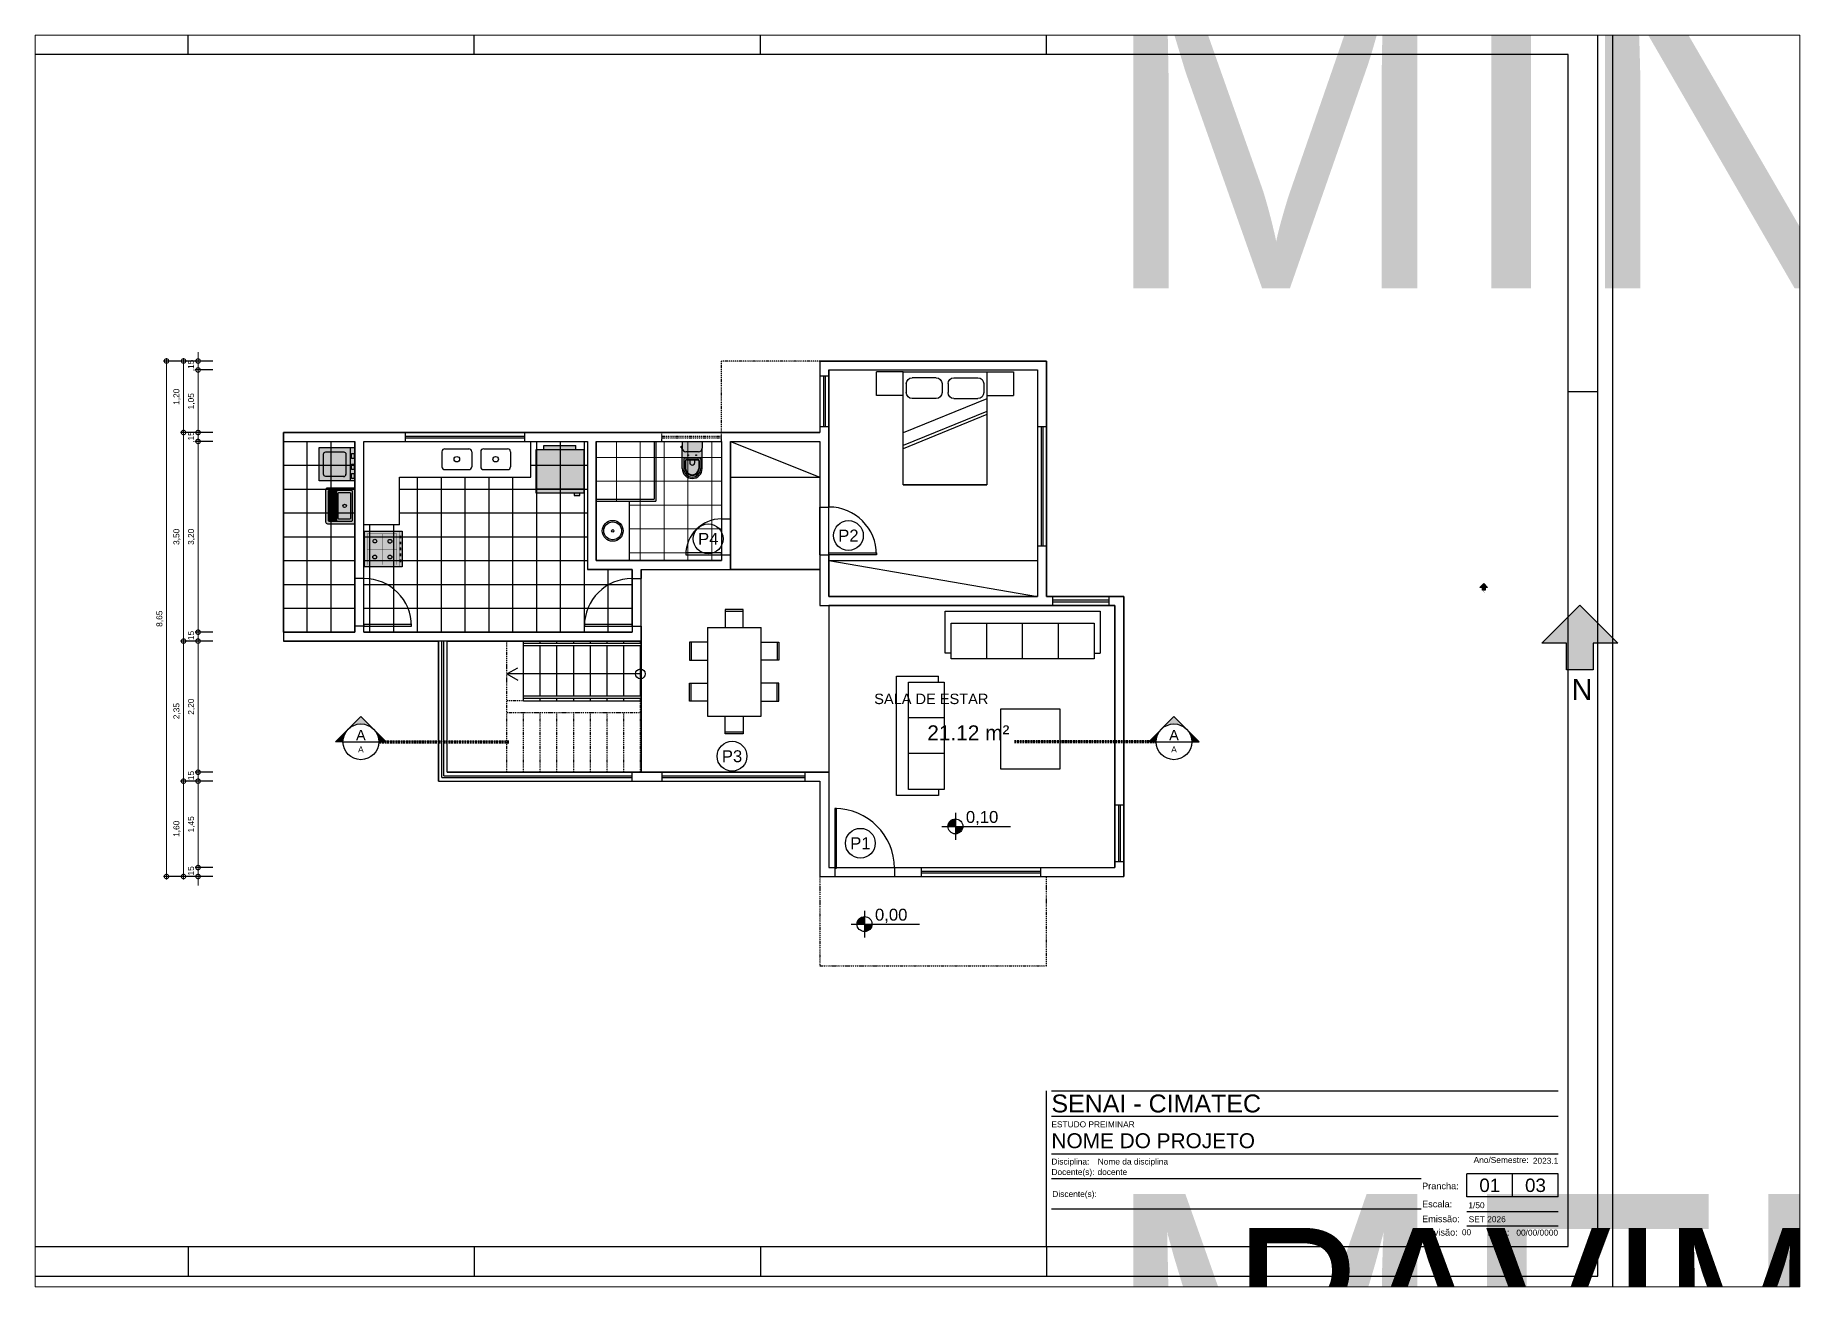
# Paper-space layout 'pav_terreo' of a CAD drawing. Header units: metres, sheet in millimetres. Extents: x -205 to 91, y 297 to 507.
# The model-space entities are those that its viewports show. They can reach past a viewport. Long polylines and large blocks are cut down to what shows.
import ezdxf
from ezdxf.enums import TextEntityAlignment as Align

# ---------------------------------------------------------------- set-up
doc = ezdxf.new("R2018")
doc.units = ezdxf.units.M
doc.header["$LTSCALE"] = 0.25
doc.linetypes.add('DASHDOT2', pattern=[12.7, 6.35, -3.175, 0, -3.175])
doc.linetypes.add('DIVIDEX2', pattern=[63.5, 25.4, -12.7, 0, -12.7, 0, -12.7])
for name, color, linetype, true_color, plot in [('0_MRG_AUX', 7, 'Continuous', 0xecbcd1, False), ('ARQ_0_AREAS', 7, 'Continuous', 0x5a1694, False), ('CAR_0', 7, 'Continuous', 0xff6b00, False)]:
    doc.layers.add(name, color=color, linetype=linetype, true_color=true_color, plot=plot)
for name, color, linetype in [('ARQ_ALV CT', 4, 'Continuous'), ('ARQ_ALV VS', 2, 'Continuous'), ('ARQ_ESQ CT', 30, 'Continuous'), ('ARQ_GRADIL', 2, 'Continuous'), ('ARQ_METAL CT', 2, 'Continuous'), ('ARQ_MOB 01', 1, 'Continuous'), ('ARQ_MOB 02', 2, 'Continuous'), ('ARQ_PISO 01', 1, 'Continuous'), ('ARQ_PROJ SUP', 1, 'DASHDOT2'), ('ARQ_SAN 01', 1, 'Continuous'), ('ARQ_SAN 02', 2, 'Continuous'), ('ARQ_SIMB 01', 1, 'Continuous'), ('ARQ_TXT 01', 1, 'Continuous'), ('CAR_LINHAS_CINZA', 8, 'Continuous'), ('CAR_LINHAS_DESTAQUE', 3, 'Continuous'), ('CAR_TEXTO_CINZA', 8, 'Continuous'), ('CAR_TEXTO_PRETO', 1, 'Continuous'), ('MRG_EXTERNA', 1, 'Continuous'), ('MRG_INTERNA', 2, 'Continuous'), ('SIMB_01', 1, 'Continuous'), ('SIMB_02', 2, 'Continuous'), ('SIMB_PREENCHIMENTO', 253, 'Continuous'), ('SIMB_TXT', 1, 'Continuous')]:
    doc.layers.add(name, color=color, linetype=linetype)
doc.layers.add('ARQ_CINZA 03', color=252, linetype='Continuous', lineweight=9)
doc.layers.add('SIMB_LCT', color=252, linetype='DIVIDEX2', lineweight=100)
doc.layers.add('ARQ_COTA_AZUL', color=5, linetype='Continuous', lineweight=20, true_color=0x0000ff)
doc.styles.add('Annot_2.5mm', font='arial.ttf', dxfattribs={"height": 2.5})
doc.styles.add('Annot_3.5mm', font='arial.ttf', dxfattribs={"height": 3.5})
doc.styles.add('Arial', font='arial.ttf')
doc.styles.add('cota', font='arial.ttf')
doc.styles.add('SIMB', font='arial.ttf')
doc.styles.get("Standard").update_dxf_attribs({"font": 'arial.ttf'})
doc.dimstyles.new('Info 01 - annot', dxfattribs={"dimtxt": 2, "dimasz": 3, "dimexe": 1, "dimexo": 1, "dimgap": 1, "dimtad": 1, "dimzin": 4, "dimtxsty": 'cota', "dimblk": 'DOTSMALL', "dimcen": 2, "dimdle": 1, "dimclrd": 256, "dimclre": 256, "dimclrt": 1, "dimazin": 2, "dimtfac": 0.09, "dimtix": 1, "dimtmove": 2, "dimatfit": 2, "dimfxl": 5, "dimfxlon": 1, "dimtolj": 1, "dimtzin": 4, "dimlwd": -1, "dimarcsym": 1})

psp = doc.layouts.new('pav_terreo')

msp = doc.modelspace()

# ---------------------------------------------------------------- texts
at = {"layer": 'ARQ_TXT 01', "attachment_point": 1}
for s, insert, char_height, width, style in [('SALA DE ESTAR', (47376.726, 23399.636), 0.175, 1.92064, 'Annot_3.5mm'), ('21.12 m²', (47377.616, 23399.104), 0.25, 2.67105, 'Annot_2.5mm')]:
    msp.add_mtext(s, dxfattribs=dict(at, insert=insert, char_height=char_height, width=width, style=style))

# ---------------------------------------------------------------- blocks, each defined once
blk = doc.blocks.new('norte')
at = {"layer": 'SIMB_PREENCHIMENTO'}
blk.add_hatch(color=256, dxfattribs=at).paths.add_polyline_path([(-6.4, -6.4), (-2.2, -6.4), (-2.2, -10.9), (2.2, -10.9), (2.2, -6.4), (6.4, -6.4), (0, 0)])
at = {"layer": 'SIMB_01'}
blk.add_lwpolyline([(-2.2, -6.4), (-6.4, -6.4), (0, 0), (6.4, -6.4), (2.2, -6.4), (2.2, -10.9), (-2.2, -10.9)], close=True, dxfattribs=at)
at = {"layer": 'SIMB_01', "insert": (-1.4, -12.4), "char_height": 3.5, "width": 3.7, "attachment_point": 1, "style": 'Annot_3.5mm'}
blk.add_mtext('N', dxfattribs=at)
blk = doc.blocks.new('*U22')
at = {"layer": 'SIMB_PREENCHIMENTO'}
blk.add_hatch(color=256, dxfattribs=at).paths.add_polyline_path([(-6.36, -6.36), (-2.25, -6.36), (-2.25, -10.86), (2.25, -10.86), (2.25, -6.36), (6.36, -6.36), (0, 0)])
at = {"layer": 'SIMB_01'}
blk.add_lwpolyline([(-2.25, -6.36), (-6.36, -6.36), (0, 0), (6.36, -6.36), (2.25, -6.36), (2.25, -10.86), (-2.25, -10.86)], close=True, dxfattribs=at)
at = {"layer": 'SIMB_01', "insert": (-1.4, -12.39), "char_height": 3.5, "width": 3.7, "attachment_point": 1, "style": 'Annot_3.5mm'}
blk.add_mtext('N', dxfattribs=at)
blk = doc.blocks.new('g80')
at = {"true_color": 0xffffff}
h = blk.add_hatch(color=7, dxfattribs=at)
h.dxf.hatch_style = 1
h.paths.add_polyline_path([(0, -0.733), (0.067, -0.733), (0.067, -0.773), (0.16, -0.773), (0.16, -0.733), (0.8, -0.733), (0.8, 0), (0.667, 0), (0.667, 0.067), (0.133, 0.067), (0.133, 0), (0, 0)])
at = {"layer": 'ARQ_MOB 02'}
for p, q in [((0, 0), (0, -0.733)), ((0.8, 0), (0, 0)), ((0.133, 0), (0.133, 0.067)), ((0.667, 0.067), (0.133, 0.067)), ((0.667, 0), (0.667, 0.067)), ((0.8, -0.733), (0.8, 0)), ((0, -0.667), (0.8, -0.667)), ((0, -0.733), (0.8, -0.733))]:
    blk.add_line(p, q, dxfattribs=at)
blk.add_lwpolyline([(0.067, -0.733), (0.16, -0.733), (0.16, -0.773), (0.067, -0.773)], close=True, dxfattribs=at)
blk = doc.blocks.new('PIA')
at = {"layer": 'ARQ_MOB 01'}
for p, q in [((-0.35, 0.2), (-0.35, -0.2)), ((-0.05, 0.25), (-0.3, 0.25)), ((0, 0.2), (0, -0.2)), ((-0.05, -0.25), (-0.3, -0.25))]:
    blk.add_line(p, q, dxfattribs=at)
blk.add_circle((-0.175, 0), 0.0461, dxfattribs=at)
for centre, start, end in [((-0.3, 0.2), 90, 180), ((-0.05, 0.2), 0, 90), ((-0.3, -0.2), 180, 270), ((-0.05, -0.2), 270, 0)]:
    blk.add_arc(centre, 0.05, start, end, dxfattribs=at)
blk = doc.blocks.new('maq. lavar_02')
at = {"true_color": 0xffffff}
h = blk.add_hatch(color=7, dxfattribs=at)
h.dxf.hatch_style = 1
h.paths.add_polyline_path([(0.75, 0), (0, 0), (0, 0.8), (0.75, 0.8)])
for points in [[(0.75, 0), (0, 0), (0, 0.8), (0.75, 0.8), (0.75, 0)], [(0, 0.1), (0.75, 0.1)]]:
    blk.add_lwpolyline(points)
blk.add_lwpolyline([(0.1, 0.245), (0.1, 0.65, -0.414214), (0.15, 0.7), (0.6, 0.7, -0.414214), (0.65, 0.65), (0.65, 0.25, -0.414214), (0.6, 0.2), (0.147, 0.2)], format="xyb")
for points in [[(0.052, 0.02), (0.052, 0.078), (0.167, 0.078), (0.167, 0.02)], [(0.26, 0.02), (0.26, 0.078), (0.376, 0.078), (0.376, 0.02)], [(0.5, 0.02), (0.5, 0.078), (0.615, 0.078), (0.615, 0.02)]]:
    blk.add_lwpolyline(points, close=True)
blk.add_arc((0.15, 0.25), 0.05, 173.8325, 273.1265)
blk = doc.blocks.new('tanque_05')
at = {"true_color": 0xffffff}
h = blk.add_hatch(color=7, dxfattribs=at)
h.dxf.hatch_style = 1
edge = h.paths.add_edge_path()
edge.add_line((-0.269, -0.492), (0.269, -0.492))
edge.add_arc((0.269, -0.461), 0.0304, 270, 360)
edge.add_line((0.299, -0.461), (0.299, -0.01))
edge.add_arc((0.289, -0.01), 0.0101, 0, 90)
edge.add_line((0.289, 0), (-0.289, 0))
edge.add_arc((-0.289, -0.01), 0.0101, 90, 180)
edge.add_line((-0.299, -0.01), (-0.299, -0.461))
edge.add_arc((-0.269, -0.461), 0.0304, 180, 270)
for p, q in [((-0.258, -0.325), (0.258, -0.325)), ((0.258, -0.331), (-0.258, -0.331)), ((-0.258, -0.345), (0.258, -0.345)), ((0.258, -0.351), (-0.258, -0.351)), ((-0.258, -0.365), (0.258, -0.365)), ((0.258, -0.372), (-0.258, -0.372)), ((-0.258, -0.386), (0.258, -0.386)), ((0.258, -0.392), (-0.258, -0.392)), ((-0.258, -0.406), (0.258, -0.406)), ((0.258, -0.412), (-0.258, -0.412)), ((-0.258, -0.426), (0.258, -0.426)), ((-0.251, -0.447), (0.251, -0.447))]:
    blk.add_line(p, q)
for points in [[(-0.269, -0.492), (0.269, -0.492, 0.414214), (0.299, -0.461), (0.299, -0.01, 0.414214), (0.289, 0), (-0.289, 0, 0.414214), (-0.299, -0.01), (-0.299, -0.461, 0.414214)], [(-0.198, -0.289), (0.198, -0.289, 0.414214), (0.218, -0.269), (0.218, -0.086, 0.414214), (0.198, -0.066), (-0.198, -0.066, 0.414214), (-0.218, -0.086), (-0.218, -0.269, 0.414214)]]:
    blk.add_lwpolyline(points, format="xyb", close=True)
for points in [[(0.258, -0.281), (0.258, -0.061, 0.414214), (0.238, -0.041), (-0.238, -0.041, 0.414214), (-0.258, -0.061), (-0.258, -0.281)], [(-0.258, -0.282), (-0.258, -0.301, 0.414214), (-0.248, -0.311), (-0.236, -0.311), (0.234, -0.311), (0.248, -0.311, 0.414214), (0.258, -0.301), (0.258, -0.282)], [(-0.258, -0.309), (-0.258, -0.431, 0.414214), (-0.238, -0.451), (0.238, -0.451, 0.414214), (0.258, -0.431), (0.258, -0.309, 0.414214)]]:
    blk.add_lwpolyline(points, format="xyb")
blk.add_lwpolyline([(0.258, -0.432), (-0.258, -0.432)])
blk.add_circle((0, -0.172), 0.0284)
blk = doc.blocks.new('fogão_01')
at = {"true_color": 0xffffff}
h = blk.add_hatch(color=7, dxfattribs=at)
h.dxf.hatch_style = 1
h.paths.add_polyline_path([(0, -0.3), (-0.632, -0.3), (-0.632, 0.3), (0, 0.3)])
blk.add_lwpolyline([(0, -0.3), (-0.632, -0.3), (-0.632, 0.3), (0, 0.3)], close=True)
for points, const_width in [([(-0.585, -0.3), (-0.585, 0.3)], 0.005), ([(-0.585, 0.218), (-0.615, 0.218), (-0.615, 0.176), (-0.585, 0.176)], 0.005), ([(-0.585, 0.118), (-0.615, 0.118), (-0.615, 0.076), (-0.585, 0.076)], 0.005), ([(-0.585, 0.018), (-0.615, 0.018), (-0.615, -0.024), (-0.585, -0.024)], 0.005), ([(-0.542, 0.261), (-0.041, 0.261), (-0.041, -0.257), (-0.54, -0.257), (-0.54, 0.261)], 0.0045), ([(-0.54, 0.002), (-0.044, 0.002)], 0.0045), ([(-0.439, 0.146), (-0.453, 0.161)], 0.0045), ([(-0.438, 0.12), (-0.453, 0.105)], 0.0045), ([(-0.412, 0.147), (-0.397, 0.161)], 0.0045), ([(-0.412, 0.12), (-0.397, 0.105)], 0.0045), ([(-0.3, 0.261), (-0.3, -0.257)], 0.0045), ([(-0.183, 0.146), (-0.197, 0.161)], 0.0045), ([(-0.182, 0.12), (-0.197, 0.105)], 0.0045), ([(-0.156, 0.147), (-0.141, 0.161)], 0.0045), ([(-0.155, 0.12), (-0.141, 0.105)], 0.0045), ([(-0.585, -0.082), (-0.615, -0.082), (-0.615, -0.124), (-0.585, -0.124)], 0.005), ([(-0.585, -0.182), (-0.615, -0.182), (-0.615, -0.224), (-0.585, -0.224)], 0.005), ([(-0.439, -0.118), (-0.453, -0.104)], 0.0045), ([(-0.438, -0.145), (-0.453, -0.16)], 0.0045), ([(-0.412, -0.118), (-0.397, -0.103)], 0.0045), ([(-0.412, -0.145), (-0.397, -0.159)], 0.0045), ([(-0.185, -0.121), (-0.2, -0.106)], 0.0045), ([(-0.185, -0.148), (-0.199, -0.162)], 0.0045), ([(-0.158, -0.121), (-0.144, -0.106)], 0.0045), ([(-0.158, -0.147), (-0.144, -0.162)], 0.0045)]:
    blk.add_lwpolyline(points, dxfattribs=dict(const_width=const_width))
for points in [[(-0.603, 0.215), (-0.603, 0.176)], [(-0.603, 0.115), (-0.603, 0.076)], [(-0.603, 0.015), (-0.603, -0.024)], [(-0.603, -0.085), (-0.603, -0.124)], [(-0.603, -0.185), (-0.603, -0.224)]]:
    blk.add_lwpolyline(points)
for centre in [(-0.425, 0.133), (-0.169, 0.133), (-0.425, -0.131), (-0.172, -0.134)]:
    blk.add_circle(centre, 0.0314)
blk = doc.blocks.new('CAMA 180')
at = {"layer": 'ARQ_MOB 01'}
for p, q in [((0.4, 1.15), (0, 1.15)), ((0, 0.7), (0, 1.15)), ((0.4, 0.7), (0.4, 1.15)), ((1.9, 0.7), (0, 0.7)), ((0, 0.7), (0, -0.7)), ((0.2, 0.65), (0.35, 0.65)), ((0.452, -0.7), (1.026, 0.7)), ((0.665, -0.7), (1.239, 0.7)), ((0.718, -0.7), (1.292, 0.7)), ((1.9, -0.7), (1.9, 0.7)), ((1.9, 0.7), (1.9, -0.7)), ((0.1, 0.15), (0.1, 0.55)), ((0.45, 0.15), (0.45, 0.55)), ((0.2, 0.05), (0.35, 0.05)), ((0.1, -0.15), (0.1, -0.55)), ((0.2, -0.05), (0.35, -0.05)), ((0.45, -0.15), (0.45, -0.55)), ((0, -0.7), (1.9, -0.7)), ((0, -0.7), (0, -1.15)), ((0.2, -0.65), (0.35, -0.65)), ((0.4, -0.7), (0.4, -1.15)), ((0, -1.15), (0.4, -1.15))]:
    blk.add_line(p, q, dxfattribs=at)
for centre, start, end in [((0.2, 0.55), 90, 180), ((0.35, 0.55), 0, 90), ((0.2, 0.15), 180, 270), ((0.35, 0.15), 270, 0), ((0.2, -0.15), 90, 180), ((0.35, -0.15), 0, 90), ((0.2, -0.55), 180, 270), ((0.35, -0.55), 270, 0)]:
    blk.add_arc(centre, 0.1, start, end, dxfattribs=at)
blk = doc.blocks.new('S4')
at = {"ltscale": 0.1}
for p, q in [((0, 0.7), (0, 0)), ((0.1, 0.7), (0, 0.7)), ((2.5, 0.8), (0.1, 0.8)), ((0.1, 0.8), (0.1, 0.2)), ((0.7, 0.8), (0.7, 0.2)), ((1.3, 0.8), (1.3, 0.2)), ((1.9, 0.8), (1.9, 0.2)), ((2.5, 0.2), (2.5, 0.8)), ((2.5, 0.7), (2.6, 0.7)), ((2.6, 0), (2.6, 0.7)), ((0, 0), (2.6, 0)), ((0.1, 0.2), (2.5, 0.2))]:
    blk.add_line(p, q, dxfattribs=at)
blk = doc.blocks.new('S3')
at = {"ltscale": 0.1}
for p, q in [((0, 0), (-2, 0)), ((0, -0.7), (0, 0)), ((-2, 0), (-2, -0.7)), ((-0.1, -0.2), (-1.9, -0.2)), ((-1.9, -0.2), (-1.9, -0.8)), ((-1.3, -0.8), (-1.3, -0.2)), ((-0.7, -0.8), (-0.7, -0.2)), ((-0.1, -0.8), (-0.1, -0.2)), ((-1.9, -0.7), (-2, -0.7)), ((-1.9, -0.8), (-0.1, -0.8)), ((-0.1, -0.7), (0, -0.7))]:
    blk.add_line(p, q, dxfattribs=at)
blk = doc.blocks.new('VASO_BELL')
at = {"true_color": 0xffffff}
h = blk.add_hatch(color=7, dxfattribs=at)
h.dxf.hatch_style = 1
edge = h.paths.add_edge_path()
edge.add_line((0, 0), (0.37, 0))
edge.add_line((0.37, 0), (0.37, -0.126))
edge.add_line((0.37, -0.126), (0.37, -0.505))
edge.add_arc((0.185, -0.505), 0.185, 180, 360, ccw=False)
edge.add_line((0, -0.505), (0, -0.126))
edge.add_line((0, -0.126), (0, 0))
h = blk.add_hatch(color=7, dxfattribs=at)
h.dxf.hatch_style = 1
h.paths.add_polyline_path([(-0.007, -0.086), (-0.022, -0.086), (-0.022, -0.121), (-0.007, -0.121)])
h = blk.add_hatch(color=7, dxfattribs=at)
h.dxf.hatch_style = 1
h.paths.add_polyline_path([(0, -0.089), (-0.007, -0.089), (-0.007, -0.117), (0, -0.117)])
at = {"layer": 'ARQ_SAN 01'}
for p, q in [((0.056, -0.361), (0.056, -0.505)), ((0.062, -0.361), (0.062, -0.505)), ((0.082, -0.336), (0.288, -0.336)), ((0.082, -0.342), (0.288, -0.342)), ((0.141, -0.353), (0.141, -0.406)), ((0.229, -0.353), (0.229, -0.406)), ((0.308, -0.361), (0.308, -0.505)), ((0.314, -0.361), (0.314, -0.505))]:
    blk.add_line(p, q, dxfattribs=at)
for centre in [(0.11, -0.255), (0.26, -0.255)]:
    blk.add_circle(centre, 0.0075, dxfattribs=at)
for centre, radius, start, end in [((0.185, -0.505), 0.129, 179.7773, 0.2227), ((0.082, -0.361), 0.025, 90, 180), ((0.082, -0.361), 0.019, 90, 180), ((0.185, -0.499), 0.123, 182.6006, 357.3994), ((0.191, -0.592), 0.244, 91.4264, 101.8331), ((0.168, -0.406), 0.027, 180, 229.1678), ((0.185, -0.386), 0.053, 229.1678, 310.8322), ((0.179, -0.592), 0.244, 78.1669, 88.5736), ((0.202, -0.406), 0.027, 310.8322, 0), ((0.288, -0.361), 0.025, 0, 90), ((0.288, -0.361), 0.019, 0, 90)]:
    blk.add_arc(centre, radius, start, end, dxfattribs=at)
at = {"layer": 'ARQ_SAN 02'}
for p, q in [((0, 0), (0, -0.126)), ((0, 0), (0.37, 0)), ((0.37, 0), (0.37, -0.126)), ((-0.022, -0.086), (-0.007, -0.086)), ((-0.022, -0.121), (-0.022, -0.086)), ((-0.022, -0.121), (-0.007, -0.121)), ((-0.007, -0.121), (-0.007, -0.086)), ((0, -0.089), (-0.007, -0.089)), ((0, -0.117), (-0.007, -0.117)), ((0, -0.505), (0, -0.126)), ((0.051, -0.306), (0.319, -0.306)), ((0.301, -0.195), (0.069, -0.195)), ((0.37, -0.505), (0.37, -0.126)), ((0.026, -0.331), (0.026, -0.505)), ((0.344, -0.331), (0.344, -0.505))]:
    blk.add_line(p, q, dxfattribs=at)
for centre, radius, start, end in [((0.069, -0.126), 0.069, 180, 270), ((0.051, -0.331), 0.025, 90, 180), ((0.301, -0.126), 0.069, 270, 0), ((0.319, -0.331), 0.025, 0, 90), ((0.185, -0.505), 0.185, 180, 0), ((0.185, -0.505), 0.159, 180, 0)]:
    blk.add_arc(centre, radius, start, end, dxfattribs=at)
blk = doc.blocks.new('M6')
for p, q in [((-1.238, 0), (-1.238, 0.3)), ((-1.238, 0.3), (-0.938, 0.3)), ((-0.938, 0.3), (-0.938, 0)), ((-0.55, 0.3), (-0.55, 0)), ((-0.25, 0.3), (-0.55, 0.3)), ((-0.25, 0), (-0.25, 0.3)), ((0, 0), (-1.488, 0)), ((-1.488, -0.9), (-1.488, 0)), ((-1.238, 0.27), (-0.938, 0.27)), ((-0.25, 0.27), (-0.55, 0.27)), ((0, -0.9), (0, 0)), ((-1.488, -0.3), (-1.787, -0.3)), ((-1.787, -0.3), (-1.787, -0.6)), ((-1.757, -0.3), (-1.757, -0.6)), ((0, -0.3), (0.3, -0.3)), ((0.27, -0.3), (0.27, -0.6)), ((0.3, -0.3), (0.3, -0.6)), ((-1.787, -0.6), (-1.488, -0.6)), ((0.3, -0.6), (0, -0.6)), ((-1.488, -0.9), (0, -0.9)), ((-1.238, -0.9), (-1.238, -1.2)), ((-1.238, -1.17), (-0.938, -1.17)), ((-0.938, -1.2), (-0.938, -0.9)), ((-0.55, -1.2), (-0.55, -0.9)), ((-0.25, -1.17), (-0.55, -1.17)), ((-0.25, -0.9), (-0.25, -1.2)), ((-1.238, -1.2), (-0.938, -1.2)), ((-0.25, -1.2), (-0.55, -1.2))]:
    blk.add_line(p, q)
blk = doc.blocks.new('COD_ESQ')
at = {"layer": 'SIMB_02'}
blk.add_circle((0, 0), 2.5, dxfattribs=at)
at = {"layer": 'SIMB_TXT', "style": 'SIMB'}
blk.add_attdef('CDESQ', text='', height=2, dxfattribs=at).set_placement((0, 0), align=Align.MIDDLE_CENTER)
blk = doc.blocks.new('nivel_PB_A_D')
at = {"layer": 'SIMB_PREENCHIMENTO', "transparency": 33554587}
h = blk.add_hatch(color=256, dxfattribs=at)
h.dxf.hatch_style = 1
h.paths.add_polyline_path([(0, 1.25, 0.414214), (-1.25, 0), (0, 0)])
h.paths.add_polyline_path([(1.25, 0), (0, 0), (0, -1.25, 0.414214)])
at = {"layer": 'SIMB_01'}
for p, q in [((-2.25, 0), (9.25, 0)), ((0, 2.25), (0, -2.25))]:
    blk.add_line(p, q, dxfattribs=at)
blk.add_circle((0, 0), 1.25, dxfattribs=at)
at = {"layer": 'SIMB_TXT', "style": 'SIMB'}
blk.add_attdef('00,00', (1.76, 0.58), '', height=2, dxfattribs=at)
blk = doc.blocks.new('FORMATO_A2mmD')
at = {"layer": '0_MRG_AUX'}
blk.add_lwpolyline([(5, -5), (5, 425), (-599, 425), (-599, -5)], close=True, dxfattribs=at)
at = {"layer": 'MRG_EXTERNA'}
blk.add_lwpolyline([(0, 0), (0, 420), (-594, 420), (-594, 0)], close=True, dxfattribs=at)
at = {"layer": 'MRG_INTERNA'}
for p, q in [((-473, 410), (-473, 420)), ((-377, 410), (-377, 420)), ((-377, 410), (-377, 420)), ((-281, 410), (-281, 420)), ((-185, 410), (-185, 420)), ((-185, 410), (-185, 420)), ((-10, 297), (0, 297)), ((-473, 10), (-473, 0)), ((-377, 10), (-377, 0)), ((-377, 10), (-377, 0)), ((-281, 10), (-281, 0)), ((-185, 10), (-185, 0)), ((-185, 10), (-185, 0))]:
    blk.add_line(p, q, dxfattribs=at)
blk.add_lwpolyline([(-569, 410), (-569, 10), (-10, 10), (-10, 410)], close=True, dxfattribs=at)
blk = doc.blocks.new('carimbo')
at = {"layer": 'CAR_0'}
for p, q in [((-0.175, 0), (-0.175, 0.05225)), ((0, 0), (0, 0.05225)), ((-0.175, 0), (0, 0))]:
    blk.add_line(p, q, dxfattribs=at)
at = {"layer": 'CAR_LINHAS_CINZA'}
for p, q in [((-0.17336, 0.05225), (-0.00329, 0.05225)), ((-0.17336, 0.04375), (-0.00329, 0.04375)), ((-0.00329, 0.031), (-0.17336, 0.031)), ((-0.04936, 0.02275), (-0.17336, 0.02275)), ((-0.04936, 0.0125), (-0.17336, 0.0125))]:
    blk.add_line(p, q, dxfattribs=at)
at = {"layer": 'CAR_LINHAS_DESTAQUE'}
for p, q in [((-0.00329, 0.02443), (-0.03396, 0.02443)), ((-0.03396, 0.01665), (-0.03396, 0.02443)), ((-0.01862, 0.01665), (-0.01862, 0.02443)), ((-0.00329, 0.01665), (-0.00329, 0.02443)), ((-0.00329, 0.01665), (-0.03396, 0.01665))]:
    blk.add_line(p, q, dxfattribs=at)
at = {"layer": 'CAR_TEXTO_CINZA'}
for p, q in [((-0.00329, 0.01165), (-0.03396, 0.01165)), ((-0.00329, 0.00685), (-0.03396, 0.00685))]:
    blk.add_line(p, q, dxfattribs=at)
at = {"layer": 'CAR_TEXTO_CINZA', "style": 'Arial'}
for s, height, p in [('Disciplina:', 0.002, (-0.17336, 0.0275)), ('Ano/Semestre:', 0.002, (-0.03171, 0.02803)), ('Docente(s):', 0.002, (-0.17336, 0.024)), ('Prancha: ', 0.0022, (-0.049, 0.01921)), ('Escala:', 0.0022, (-0.049, 0.01315)), ('Emissão:', 0.0022, (-0.049, 0.00815)), ('Revisão: ', 0.0022, (-0.049, 0.00365)), ('Data:', 0.0022, (-0.02701, 0.00365))]:
    blk.add_text(s, height=height, dxfattribs=at).set_placement(p)
blk.add_text('Discente(s):', height=0.002, dxfattribs=at).set_placement((-0.17305, 0.01762), align=Align.MIDDLE_LEFT)
at = {"layer": 'CAR_TEXTO_CINZA', "style": 'Arial', "flags": 8}
blk.add_attdef('FASE', (-0.17336, 0.04), '', height=0.002, dxfattribs=at)
blk.add_attdef('A/S', text='', height=0.002, dxfattribs=at).set_placement((-0.00329, 0.02776), align=Align.RIGHT)
at = {"layer": 'CAR_TEXTO_PRETO', "lineweight": 30, "flags": 104}
blk.add_attdef('TITULO_01', text='', height=0.003, dxfattribs=at).set_placement((-0.11218, 0.00625), align=Align.MIDDLE_CENTER)
at = {"layer": 'CAR_TEXTO_PRETO', "linetype": 'Continuous', "style": 'Arial', "flags": 8}
for tag, p, height in [('IES-CURSO', (-0.17336, 0.045), 0.006), ('NOME', (-0.17336, 0.033), 0.005)]:
    blk.add_attdef(tag, p, '', height=height, dxfattribs=at)
at = {"layer": 'CAR_TEXTO_PRETO', "style": 'Arial', "flags": 8}
for tag, p in [('DOCENTE', (-0.15788, 0.024)), ('DISCIPLINA', (-0.15782, 0.0275)), ('DATAEMISSÃO', (-0.03335, 0.00815)), ('REVN', (-0.03563, 0.00379))]:
    blk.add_attdef(tag, p, '', height=0.002, dxfattribs=at)
at = {"layer": 'CAR_TEXTO_PRETO', "lineweight": 30, "flags": 104}
blk.add_attdef('DISCENTE', text='', height=0.002, dxfattribs=at).set_placement((-0.15757, 0.01762), align=Align.MIDDLE_LEFT)
at = {"layer": 'CAR_TEXTO_PRETO', "style": 'Arial', "flags": 8}
for tag, p in [('NUM', (-0.02629, 0.02054)), ('TOT', (-0.01095, 0.02054))]:
    blk.add_attdef(tag, text='', height=0.0045, dxfattribs=at).set_placement(p, align=Align.MIDDLE_CENTER)
at = {"layer": 'CAR_TEXTO_PRETO', "style": 'Arial'}
blk.add_attdef('ESCALA', (-0.03346, 0.01285), '', height=0.002, dxfattribs=at)
at = {"layer": 'CAR_TEXTO_PRETO', "style": 'Arial', "flags": 8}
blk.add_attdef('REVDATA', text='', height=0.002, dxfattribs=at).set_placement((-0.00337, 0.00365), align=Align.RIGHT)
blk = doc.blocks.new('ind_CT_A_D')
at = {"layer": 'SIMB_PREENCHIMENTO', "transparency": 33554587}
h = blk.add_hatch(color=256, dxfattribs=at)
h.dxf.hatch_style = 1
h.paths.add_polyline_path([(0, 8.48), (-4.15, 4.33, -0.401827), (4.15, 4.33)])
h = blk.add_hatch(color=256, dxfattribs=at)
h.dxf.hatch_style = 1
h.paths.add_polyline_path([(-4.33, 4.15), (-8.48, 0), (-6, 0, -0.193399)])
h = blk.add_hatch(color=256, dxfattribs=at)
h.dxf.hatch_style = 1
h.paths.add_polyline_path([(4.33, 4.15, -0.193399), (6, 0), (8.48, 0)])
at = {"layer": 'SIMB_01'}
for p, q in [((-8.48, 0), (0, 8.48)), ((8.48, 0), (0, 8.48)), ((-6, 0), (-8.48, 0)), ((-6, 0), (6, 0)), ((6, 0), (8.48, 0))]:
    blk.add_line(p, q, dxfattribs=at)
blk.add_circle((0, 0), 6, dxfattribs=at)
at = {"layer": 'SIMB_LCT'}
blk.add_line((6, 0), (49.63, 0), dxfattribs=at)
at = {"layer": 'SIMB_TXT', "style": 'SIMB'}
for tag, height, p in [('000', 3.5, (0, 2.25)), ('999', 2, (0, -2.53))]:
    blk.add_attdef(tag, text='', height=height, dxfattribs=at).set_placement(p, align=Align.MIDDLE_CENTER)
blk = doc.blocks.new('*U30')
at = {"layer": 'SIMB_PREENCHIMENTO', "transparency": 33554587}
h = blk.add_hatch(color=256, dxfattribs=at)
h.dxf.hatch_style = 1
h.paths.add_polyline_path([(0, 8.48), (-4.15, 4.33, -0.401827), (4.15, 4.33)])
h = blk.add_hatch(color=256, dxfattribs=at)
h.dxf.hatch_style = 1
h.paths.add_polyline_path([(-4.33, 4.15), (-8.48, 0), (-6, 0, -0.193399)])
h = blk.add_hatch(color=256, dxfattribs=at)
h.dxf.hatch_style = 1
h.paths.add_polyline_path([(4.33, 4.15, -0.193399), (6, 0), (8.48, 0)])
at = {"layer": 'SIMB_01'}
for p, q in [((-8.48, 0), (0, 8.48)), ((8.48, 0), (0, 8.48)), ((-6, 0), (-8.48, 0)), ((-6, 0), (6, 0)), ((6, 0), (8.48, 0))]:
    blk.add_line(p, q, dxfattribs=at)
blk.add_circle((0, 0), 6, dxfattribs=at)
at = {"layer": 'SIMB_LCT'}
blk.add_line((-6, 0), (-53.51, 0), dxfattribs=at)
at = {"layer": 'SIMB_TXT', "style": 'SIMB'}
for tag, height, p in [('000', 3.5, (0, 2.25)), ('999', 2, (0, -2.53))]:
    blk.add_attdef(tag, text='', height=height, dxfattribs=at).set_placement(p, align=Align.MIDDLE_CENTER)
blk = doc.blocks.new('_DotSmall')
at = {"color": 0, "linetype": 'ByBlock', "const_width": 0.5}
blk.add_lwpolyline([(-0.0625, 0, 1), (0.0625, 0, 1)], format="xyb", close=True, dxfattribs=at)
blk = doc.blocks.new('*D32')
at = {"layer": 'ARQ_COTA_AZUL', "lineweight": -2, "transparency": 16777216}
for p, q in [((47365.103, 23405.218), (47364.803, 23405.218)), ((47365.103, 23396.568), (47364.803, 23396.568))]:
    blk.add_line(p, q, dxfattribs=at)
at = {"layer": 'ARQ_COTA_AZUL', "transparency": 16777216}
blk.add_line((47364.853, 23396.518), (47364.853, 23405.268), dxfattribs=at)
at = {"layer": 'ARQ_COTA_AZUL', "transparency": 16777216, "xscale": 0.15, "yscale": 0.15, "zscale": 0.15}
for p, rotation in [((47364.853, 23405.218), 90), ((47364.853, 23396.568), 270)]:
    blk.add_blockref('_DotSmall', p, dxfattribs=dict(at, rotation=rotation))
at = {"layer": 'ARQ_COTA_AZUL', "color": 1, "transparency": 16777216, "insert": (47364.743, 23400.893), "char_height": 0.1, "attachment_point": 5, "rotation": 90, "style": 'cota'}
blk.add_mtext('\\A1;8,65', dxfattribs=at)
blk = doc.blocks.new('*D33')
at = {"layer": 'ARQ_COTA_AZUL', "transparency": 16777216}
blk.add_line((47365.139, 23396.518), (47365.139, 23398.218), dxfattribs=at)
at = {"layer": 'ARQ_COTA_AZUL', "lineweight": -2, "transparency": 16777216}
for p, q in [((47365.389, 23398.168), (47365.089, 23398.168)), ((47365.389, 23396.568), (47365.089, 23396.568))]:
    blk.add_line(p, q, dxfattribs=at)
at = {"layer": 'ARQ_COTA_AZUL', "transparency": 16777216, "xscale": 0.15, "yscale": 0.15, "zscale": 0.15}
for p, rotation in [((47365.139, 23398.168), 90), ((47365.139, 23396.568), 270)]:
    blk.add_blockref('_DotSmall', p, dxfattribs=dict(at, rotation=rotation))
at = {"layer": 'ARQ_COTA_AZUL', "color": 1, "transparency": 16777216, "insert": (47365.029, 23397.368), "char_height": 0.1, "attachment_point": 5, "rotation": 90, "style": 'cota'}
blk.add_mtext('\\A1;1,60', dxfattribs=at)
blk = doc.blocks.new('*D34')
at = {"layer": 'ARQ_COTA_AZUL', "lineweight": -2, "transparency": 16777216}
for p, q in [((47365.389, 23400.518), (47365.089, 23400.518)), ((47365.389, 23398.168), (47365.089, 23398.168))]:
    blk.add_line(p, q, dxfattribs=at)
at = {"layer": 'ARQ_COTA_AZUL', "transparency": 16777216}
blk.add_line((47365.139, 23398.118), (47365.139, 23400.568), dxfattribs=at)
at = {"layer": 'ARQ_COTA_AZUL', "transparency": 16777216, "xscale": 0.15, "yscale": 0.15, "zscale": 0.15}
for p, rotation in [((47365.139, 23400.518), 90), ((47365.139, 23398.168), 270)]:
    blk.add_blockref('_DotSmall', p, dxfattribs=dict(at, rotation=rotation))
at = {"layer": 'ARQ_COTA_AZUL', "color": 1, "transparency": 16777216, "insert": (47365.029, 23399.343), "char_height": 0.1, "attachment_point": 5, "rotation": 90, "style": 'cota'}
blk.add_mtext('\\A1;2,35', dxfattribs=at)
blk = doc.blocks.new('*D35')
at = {"layer": 'ARQ_COTA_AZUL', "lineweight": -2, "transparency": 16777216}
for p, q in [((47365.389, 23404.018), (47365.089, 23404.018)), ((47365.389, 23400.518), (47365.089, 23400.518))]:
    blk.add_line(p, q, dxfattribs=at)
at = {"layer": 'ARQ_COTA_AZUL', "transparency": 16777216}
blk.add_line((47365.139, 23400.468), (47365.139, 23404.068), dxfattribs=at)
at = {"layer": 'ARQ_COTA_AZUL', "transparency": 16777216, "xscale": 0.15, "yscale": 0.15, "zscale": 0.15}
for p, rotation in [((47365.139, 23404.018), 90), ((47365.139, 23400.518), 270)]:
    blk.add_blockref('_DotSmall', p, dxfattribs=dict(at, rotation=rotation))
at = {"layer": 'ARQ_COTA_AZUL', "color": 1, "transparency": 16777216, "insert": (47365.029, 23402.268), "char_height": 0.1, "attachment_point": 5, "rotation": 90, "style": 'cota'}
blk.add_mtext('\\A1;3,50', dxfattribs=at)
blk = doc.blocks.new('*D36')
at = {"layer": 'ARQ_COTA_AZUL', "lineweight": -2, "transparency": 16777216}
for p, q in [((47365.389, 23405.218), (47365.089, 23405.218)), ((47365.389, 23404.018), (47365.089, 23404.018))]:
    blk.add_line(p, q, dxfattribs=at)
at = {"layer": 'ARQ_COTA_AZUL', "transparency": 16777216}
blk.add_line((47365.139, 23403.968), (47365.139, 23405.268), dxfattribs=at)
at = {"layer": 'ARQ_COTA_AZUL', "transparency": 16777216, "xscale": 0.15, "yscale": 0.15, "zscale": 0.15}
for p, rotation in [((47365.139, 23405.218), 90), ((47365.139, 23404.018), 270)]:
    blk.add_blockref('_DotSmall', p, dxfattribs=dict(at, rotation=rotation))
at = {"layer": 'ARQ_COTA_AZUL', "color": 1, "transparency": 16777216, "insert": (47365.029, 23404.618), "char_height": 0.1, "attachment_point": 5, "rotation": 90, "style": 'cota'}
blk.add_mtext('\\A1;1,20', dxfattribs=at)
blk = doc.blocks.new('*D37')
at = {"layer": 'ARQ_COTA_AZUL', "transparency": 16777216}
for p, q in [((47365.383, 23396.718), (47365.383, 23396.868)), ((47365.383, 23396.568), (47365.383, 23396.718)), ((47365.383, 23396.568), (47365.383, 23396.418))]:
    blk.add_line(p, q, dxfattribs=at)
at = {"layer": 'ARQ_COTA_AZUL', "lineweight": -2, "transparency": 16777216}
for p, q in [((47365.633, 23396.718), (47365.333, 23396.718)), ((47365.633, 23396.568), (47365.333, 23396.568))]:
    blk.add_line(p, q, dxfattribs=at)
at = {"layer": 'ARQ_COTA_AZUL', "transparency": 16777216, "xscale": 0.15, "yscale": 0.15, "zscale": 0.15}
for p, rotation in [((47365.383, 23396.718), 270), ((47365.383, 23396.568), 90)]:
    blk.add_blockref('_DotSmall', p, dxfattribs=dict(at, rotation=rotation))
at = {"layer": 'ARQ_COTA_AZUL', "color": 1, "transparency": 16777216, "insert": (47365.273, 23396.643), "char_height": 0.1, "attachment_point": 5, "rotation": 90, "style": 'cota'}
blk.add_mtext('\\A1;,15', dxfattribs=at)
blk = doc.blocks.new('*D38')
at = {"layer": 'ARQ_COTA_AZUL', "transparency": 16777216}
blk.add_line((47365.383, 23396.668), (47365.383, 23398.218), dxfattribs=at)
at = {"layer": 'ARQ_COTA_AZUL', "lineweight": -2, "transparency": 16777216}
for p, q in [((47365.633, 23398.168), (47365.333, 23398.168)), ((47365.633, 23396.718), (47365.333, 23396.718))]:
    blk.add_line(p, q, dxfattribs=at)
at = {"layer": 'ARQ_COTA_AZUL', "transparency": 16777216, "xscale": 0.15, "yscale": 0.15, "zscale": 0.15}
for p, rotation in [((47365.383, 23398.168), 90), ((47365.383, 23396.718), 270)]:
    blk.add_blockref('_DotSmall', p, dxfattribs=dict(at, rotation=rotation))
at = {"layer": 'ARQ_COTA_AZUL', "color": 1, "transparency": 16777216, "insert": (47365.273, 23397.443), "char_height": 0.1, "attachment_point": 5, "rotation": 90, "style": 'cota'}
blk.add_mtext('\\A1;1,45', dxfattribs=at)
blk = doc.blocks.new('*D39')
at = {"layer": 'ARQ_COTA_AZUL', "lineweight": -2, "transparency": 16777216}
for p, q in [((47365.633, 23398.318), (47365.333, 23398.318)), ((47365.633, 23398.168), (47365.333, 23398.168))]:
    blk.add_line(p, q, dxfattribs=at)
at = {"layer": 'ARQ_COTA_AZUL', "transparency": 16777216}
for p, q in [((47365.383, 23398.318), (47365.383, 23398.468)), ((47365.383, 23398.168), (47365.383, 23398.318)), ((47365.383, 23398.168), (47365.383, 23398.018))]:
    blk.add_line(p, q, dxfattribs=at)
at = {"layer": 'ARQ_COTA_AZUL', "transparency": 16777216, "xscale": 0.15, "yscale": 0.15, "zscale": 0.15}
for p, rotation in [((47365.383, 23398.318), 270), ((47365.383, 23398.168), 90)]:
    blk.add_blockref('_DotSmall', p, dxfattribs=dict(at, rotation=rotation))
at = {"layer": 'ARQ_COTA_AZUL', "color": 1, "transparency": 16777216, "insert": (47365.273, 23398.243), "char_height": 0.1, "attachment_point": 5, "rotation": 90, "style": 'cota'}
blk.add_mtext('\\A1;,15', dxfattribs=at)
blk = doc.blocks.new('*D40')
at = {"layer": 'ARQ_COTA_AZUL', "lineweight": -2, "transparency": 16777216}
for p, q in [((47365.633, 23400.518), (47365.333, 23400.518)), ((47365.633, 23398.318), (47365.333, 23398.318))]:
    blk.add_line(p, q, dxfattribs=at)
at = {"layer": 'ARQ_COTA_AZUL', "transparency": 16777216}
blk.add_line((47365.383, 23398.268), (47365.383, 23400.568), dxfattribs=at)
at = {"layer": 'ARQ_COTA_AZUL', "transparency": 16777216, "xscale": 0.15, "yscale": 0.15, "zscale": 0.15}
for p, rotation in [((47365.383, 23400.518), 90), ((47365.383, 23398.318), 270)]:
    blk.add_blockref('_DotSmall', p, dxfattribs=dict(at, rotation=rotation))
at = {"layer": 'ARQ_COTA_AZUL', "color": 1, "transparency": 16777216, "insert": (47365.273, 23399.418), "char_height": 0.1, "attachment_point": 5, "rotation": 90, "style": 'cota'}
blk.add_mtext('\\A1;2,20', dxfattribs=at)
blk = doc.blocks.new('*D41')
at = {"layer": 'ARQ_COTA_AZUL', "lineweight": -2, "transparency": 16777216}
for p, q in [((47365.633, 23400.668), (47365.333, 23400.668)), ((47365.633, 23400.518), (47365.333, 23400.518))]:
    blk.add_line(p, q, dxfattribs=at)
at = {"layer": 'ARQ_COTA_AZUL', "transparency": 16777216}
for p, q in [((47365.383, 23400.668), (47365.383, 23400.818)), ((47365.383, 23400.518), (47365.383, 23400.668)), ((47365.383, 23400.518), (47365.383, 23400.368))]:
    blk.add_line(p, q, dxfattribs=at)
at = {"layer": 'ARQ_COTA_AZUL', "transparency": 16777216, "xscale": 0.15, "yscale": 0.15, "zscale": 0.15}
for p, rotation in [((47365.383, 23400.668), 270), ((47365.383, 23400.518), 90)]:
    blk.add_blockref('_DotSmall', p, dxfattribs=dict(at, rotation=rotation))
at = {"layer": 'ARQ_COTA_AZUL', "color": 1, "transparency": 16777216, "insert": (47365.273, 23400.593), "char_height": 0.1, "attachment_point": 5, "rotation": 90, "style": 'cota'}
blk.add_mtext('\\A1;,15', dxfattribs=at)
blk = doc.blocks.new('*D42')
at = {"layer": 'ARQ_COTA_AZUL', "lineweight": -2, "transparency": 16777216}
for p, q in [((47365.633, 23403.868), (47365.333, 23403.868)), ((47365.633, 23400.668), (47365.333, 23400.668))]:
    blk.add_line(p, q, dxfattribs=at)
at = {"layer": 'ARQ_COTA_AZUL', "transparency": 16777216}
blk.add_line((47365.383, 23400.618), (47365.383, 23403.918), dxfattribs=at)
at = {"layer": 'ARQ_COTA_AZUL', "transparency": 16777216, "xscale": 0.15, "yscale": 0.15, "zscale": 0.15}
for p, rotation in [((47365.383, 23403.868), 90), ((47365.383, 23400.668), 270)]:
    blk.add_blockref('_DotSmall', p, dxfattribs=dict(at, rotation=rotation))
at = {"layer": 'ARQ_COTA_AZUL', "color": 1, "transparency": 16777216, "insert": (47365.273, 23402.268), "char_height": 0.1, "attachment_point": 5, "rotation": 90, "style": 'cota'}
blk.add_mtext('\\A1;3,20', dxfattribs=at)
blk = doc.blocks.new('*D43')
at = {"layer": 'ARQ_COTA_AZUL', "transparency": 16777216}
for p, q in [((47365.383, 23404.018), (47365.383, 23404.168)), ((47365.383, 23403.868), (47365.383, 23404.018)), ((47365.383, 23403.868), (47365.383, 23403.718))]:
    blk.add_line(p, q, dxfattribs=at)
at = {"layer": 'ARQ_COTA_AZUL', "lineweight": -2, "transparency": 16777216}
for p, q in [((47365.633, 23404.018), (47365.333, 23404.018)), ((47365.633, 23403.868), (47365.333, 23403.868))]:
    blk.add_line(p, q, dxfattribs=at)
at = {"layer": 'ARQ_COTA_AZUL', "transparency": 16777216, "xscale": 0.15, "yscale": 0.15, "zscale": 0.15}
for p, rotation in [((47365.383, 23404.018), 270), ((47365.383, 23403.868), 90)]:
    blk.add_blockref('_DotSmall', p, dxfattribs=dict(at, rotation=rotation))
at = {"layer": 'ARQ_COTA_AZUL', "color": 1, "transparency": 16777216, "insert": (47365.273, 23403.943), "char_height": 0.1, "attachment_point": 5, "rotation": 90, "style": 'cota'}
blk.add_mtext('\\A1;,15', dxfattribs=at)
blk = doc.blocks.new('*D44')
at = {"layer": 'ARQ_COTA_AZUL', "lineweight": -2, "transparency": 16777216}
for p, q in [((47365.633, 23405.068), (47365.333, 23405.068)), ((47365.633, 23404.018), (47365.333, 23404.018))]:
    blk.add_line(p, q, dxfattribs=at)
at = {"layer": 'ARQ_COTA_AZUL', "transparency": 16777216}
blk.add_line((47365.383, 23403.968), (47365.383, 23405.118), dxfattribs=at)
at = {"layer": 'ARQ_COTA_AZUL', "transparency": 16777216, "xscale": 0.15, "yscale": 0.15, "zscale": 0.15}
for p, rotation in [((47365.383, 23405.068), 90), ((47365.383, 23404.018), 270)]:
    blk.add_blockref('_DotSmall', p, dxfattribs=dict(at, rotation=rotation))
at = {"layer": 'ARQ_COTA_AZUL', "color": 1, "transparency": 16777216, "insert": (47365.273, 23404.543), "char_height": 0.1, "attachment_point": 5, "rotation": 90, "style": 'cota'}
blk.add_mtext('\\A1;1,05', dxfattribs=at)
blk = doc.blocks.new('*D45')
at = {"layer": 'ARQ_COTA_AZUL', "transparency": 16777216}
for p, q in [((47365.383, 23405.218), (47365.383, 23405.368)), ((47365.383, 23405.068), (47365.383, 23405.218)), ((47365.383, 23405.068), (47365.383, 23404.918))]:
    blk.add_line(p, q, dxfattribs=at)
at = {"layer": 'ARQ_COTA_AZUL', "lineweight": -2, "transparency": 16777216}
for p, q in [((47365.633, 23405.218), (47365.333, 23405.218)), ((47365.633, 23405.068), (47365.333, 23405.068))]:
    blk.add_line(p, q, dxfattribs=at)
at = {"layer": 'ARQ_COTA_AZUL', "transparency": 16777216, "xscale": 0.15, "yscale": 0.15, "zscale": 0.15}
for p, rotation in [((47365.383, 23405.218), 270), ((47365.383, 23405.068), 90)]:
    blk.add_blockref('_DotSmall', p, dxfattribs=dict(at, rotation=rotation))
at = {"layer": 'ARQ_COTA_AZUL', "color": 1, "transparency": 16777216, "insert": (47365.273, 23405.143), "char_height": 0.1, "attachment_point": 5, "rotation": 90, "style": 'cota'}
blk.add_mtext('\\A1;,15', dxfattribs=at)

# ---------------------------------------------------------------- dimensions: what is measured, and where the dimension line sits
at = {"layer": 'ARQ_COTA_AZUL'}
for base, p1, p2, picture, middle in [((47365.383, 23405.218), (47375.964, 23405.068), (47375.814, 23405.218), '*D45', (47365.273, 23405.143)), ((47364.853, 23405.218), (47375.814, 23396.568), (47375.814, 23405.218), '*D32', (47364.743, 23400.893)), ((47365.139, 23405.218), (47366.814, 23404.018), (47375.814, 23405.218), '*D36', (47365.029, 23404.618)), ((47365.383, 23405.068), (47366.814, 23404.018), (47375.964, 23405.068), '*D44', (47365.273, 23404.543)), ((47365.383, 23404.018), (47366.814, 23403.868), (47366.814, 23404.018), '*D43', (47365.273, 23403.943)), ((47365.139, 23404.018), (47366.814, 23400.518), (47366.814, 23404.018), '*D35', (47365.029, 23402.268)), ((47365.383, 23403.868), (47366.814, 23400.668), (47366.814, 23403.868), '*D42', (47365.273, 23402.268)), ((47365.383, 23400.668), (47366.814, 23400.518), (47366.814, 23400.668), '*D41', (47365.273, 23400.593)), ((47365.139, 23400.518), (47369.414, 23398.168), (47366.814, 23400.518), '*D34', (47365.029, 23399.343)), ((47365.383, 23400.518), (47369.564, 23398.318), (47366.814, 23400.518), '*D40', (47365.273, 23399.418)), ((47365.139, 23398.168), (47375.814, 23396.568), (47369.414, 23398.168), '*D33', (47365.029, 23397.368)), ((47365.383, 23398.318), (47369.414, 23398.168), (47369.564, 23398.318), '*D39', (47365.273, 23398.243)), ((47365.383, 23398.168), (47375.964, 23396.718), (47369.414, 23398.168), '*D38', (47365.273, 23397.443)), ((47365.383, 23396.718), (47375.814, 23396.568), (47375.964, 23396.718), '*D37', (47365.273, 23396.643))]:
    dim = msp.add_linear_dim(base=base, p1=p1, p2=p2, angle=90, dimstyle='Info 01 - annot', dxfattribs=at)
    dim.commit()
    dim.dimension.update_dxf_attribs({"geometry": picture, "text_midpoint": middle})

# ---------------------------------------------------------------- hatches: boundary and pattern name
at = {"layer": 'ARQ_CINZA 03'}
h = msp.add_hatch(dxfattribs=at)
h.set_pattern_fill('_USER', color=256, scale=0.4, double=1, pattern_type=0)
h.set_pattern_definition([(0, (0, 0), (0, 0.4), []), (90, (0, 0), (-0.4, 2e-17), [])])
h.paths.add_polyline_path([(47372.614, 23402.868), (47372.614, 23401.868), (47374.164, 23401.868), (47374.164, 23403.868), (47372.064, 23403.868), (47372.064, 23402.868)])
at = {"layer": 'SIMB_PREENCHIMENTO'}
h = msp.add_hatch(dxfattribs=at)
h.set_pattern_fill('_USER', color=256, scale=0.4, double=1, pattern_type=0)
h.set_pattern_definition([(0, (47368.01406, 23400.6678), (0, 0.4), []), (90, (47368.01406, 23400.6678), (-0.4, 2e-17), [])])
h.paths.add_polyline_path([(47366.814, 23403.868), (47368.014, 23403.868), (47368.014, 23400.668), (47366.814, 23400.668)])
h = msp.add_hatch(dxfattribs=at)
h.set_pattern_fill('_USER', color=256, scale=0.4, double=1, pattern_type=0)
h.set_pattern_definition([(0, (47372.66406, 23400.6678), (0, 0.4), []), (90, (47372.66406, 23400.6678), (-0.4, 2e-17), [])])
h.paths.add_polyline_path([(47368.764, 23402.468), (47368.164, 23402.468), (47368.164, 23400.668), (47372.664, 23400.668), (47372.664, 23401.718), (47371.914, 23401.718), (47371.914, 23403.868), (47370.964, 23403.868), (47370.964, 23403.268), (47368.764, 23403.268)])

# ---------------------------------------------------------------- linework, layer by layer
at = {"layer": 'ARQ_0_AREAS'}
msp.add_line((47372.664, 23398.168), (47372.664, 23398.318), dxfattribs=at)
msp.add_lwpolyline([(47375.814, 23404.018), (47366.814, 23404.018), (47366.814, 23400.518), (47369.414, 23400.518), (47369.414, 23398.168), (47375.814, 23398.168), (47375.814, 23396.568), (47380.914, 23396.568), (47380.914, 23401.268), (47379.614, 23401.268), (47379.614, 23405.218), (47375.814, 23405.218), (47375.814, 23404.018)], dxfattribs=at)
for points in [[(47375.964, 23405.068), (47379.464, 23405.068), (47379.464, 23401.268), (47375.964, 23401.268)], [(47366.814, 23403.868), (47368.014, 23403.868), (47368.014, 23400.668), (47366.814, 23400.668)], [(47368.164, 23403.868), (47371.914, 23403.868), (47371.914, 23401.718), (47372.664, 23401.718), (47372.664, 23400.668), (47368.164, 23400.668)], [(47372.064, 23403.868), (47374.164, 23403.868), (47374.164, 23401.868), (47372.064, 23401.868)], [(47374.314, 23403.868), (47375.814, 23403.868), (47375.814, 23401.718), (47374.314, 23401.718)], [(47372.814, 23401.718), (47375.814, 23401.718), (47375.814, 23401.118), (47375.964, 23401.118), (47375.964, 23398.318), (47372.814, 23398.318)], [(47380.764, 23401.118), (47375.964, 23401.118), (47375.964, 23396.718), (47380.764, 23396.718)], [(47369.564, 23400.518), (47372.814, 23400.518), (47372.814, 23398.318), (47369.564, 23398.318)]]:
    msp.add_lwpolyline(points, close=True, dxfattribs=at)
at = {"layer": 'ARQ_ALV CT'}
for p, q in [((47375.814, 23405.218), (47375.814, 23404.968)), ((47375.814, 23405.218), (47379.614, 23405.218)), ((47375.964, 23405.068), (47375.964, 23404.968)), ((47375.964, 23405.068), (47379.464, 23405.068)), ((47379.464, 23405.068), (47379.464, 23404.118)), ((47379.614, 23405.218), (47379.614, 23404.118)), ((47375.814, 23404.968), (47375.964, 23404.968)), ((47366.814, 23404.018), (47368.864, 23404.018)), ((47366.814, 23403.868), (47366.814, 23404.018)), ((47366.814, 23403.868), (47368.014, 23403.868)), ((47368.014, 23401.568), (47368.014, 23403.868)), ((47368.164, 23403.868), (47368.864, 23403.868)), ((47368.164, 23401.568), (47368.164, 23403.868)), ((47368.864, 23403.868), (47368.864, 23404.018)), ((47370.864, 23403.868), (47370.864, 23404.018)), ((47370.864, 23404.018), (47375.814, 23404.018)), ((47370.864, 23403.868), (47371.914, 23403.868)), ((47371.914, 23403.868), (47371.914, 23401.718)), ((47372.064, 23403.868), (47372.064, 23401.868)), ((47372.064, 23403.868), (47374.164, 23403.868)), ((47374.164, 23403.868), (47374.164, 23402.568)), ((47374.314, 23403.868), (47374.314, 23402.568)), ((47374.314, 23403.868), (47375.814, 23403.868)), ((47375.814, 23404.118), (47375.964, 23404.118)), ((47375.814, 23404.118), (47375.814, 23404.018)), ((47375.814, 23403.868), (47375.814, 23402.768)), ((47375.964, 23404.118), (47375.964, 23402.768)), ((47379.464, 23404.118), (47379.614, 23404.118)), ((47375.814, 23402.768), (47375.964, 23402.768)), ((47374.164, 23402.568), (47374.314, 23402.568)), ((47379.464, 23402.118), (47379.614, 23402.118)), ((47379.464, 23402.118), (47379.464, 23401.268)), ((47379.614, 23402.118), (47379.614, 23401.268)), ((47372.064, 23401.868), (47374.164, 23401.868)), ((47374.164, 23401.968), (47374.164, 23401.868)), ((47374.164, 23401.968), (47374.314, 23401.968)), ((47374.314, 23401.968), (47374.314, 23401.718)), ((47375.814, 23401.968), (47375.964, 23401.968)), ((47375.814, 23401.968), (47375.814, 23401.118)), ((47375.964, 23401.968), (47375.964, 23401.268)), ((47368.164, 23401.568), (47368.014, 23401.568)), ((47372.664, 23401.718), (47371.914, 23401.718)), ((47372.664, 23401.568), (47372.664, 23401.718)), ((47372.664, 23401.568), (47372.814, 23401.568)), ((47372.814, 23401.718), (47374.314, 23401.718)), ((47372.814, 23401.718), (47372.814, 23401.568)), ((47375.964, 23401.268), (47379.464, 23401.268)), ((47379.614, 23401.268), (47379.714, 23401.268)), ((47379.714, 23401.268), (47379.714, 23401.118)), ((47380.664, 23401.268), (47380.664, 23401.118)), ((47380.664, 23401.268), (47380.914, 23401.268)), ((47380.914, 23401.268), (47380.914, 23397.768)), ((47375.814, 23401.118), (47379.714, 23401.118)), ((47380.664, 23401.118), (47380.764, 23401.118)), ((47380.764, 23401.118), (47380.764, 23397.768)), ((47366.814, 23400.668), (47366.814, 23400.518)), ((47368.014, 23400.668), (47366.814, 23400.668)), ((47368.014, 23400.668), (47368.014, 23400.768)), ((47368.164, 23400.768), (47368.014, 23400.768)), ((47368.164, 23400.668), (47368.164, 23400.768)), ((47372.664, 23400.668), (47368.164, 23400.668)), ((47372.664, 23400.768), (47372.814, 23400.768)), ((47372.664, 23400.768), (47372.664, 23400.668)), ((47372.814, 23400.768), (47372.814, 23400.518)), ((47372.814, 23400.518), (47366.814, 23400.518)), ((47372.664, 23398.318), (47373.164, 23398.318)), ((47372.664, 23398.168), (47372.664, 23398.318)), ((47373.164, 23398.318), (47373.164, 23398.168)), ((47375.564, 23398.318), (47375.564, 23398.168)), ((47375.564, 23398.318), (47375.964, 23398.318)), ((47375.964, 23398.318), (47375.964, 23396.718)), ((47372.664, 23398.168), (47373.164, 23398.168)), ((47375.564, 23398.168), (47375.814, 23398.168)), ((47375.814, 23398.168), (47375.814, 23396.568)), ((47380.764, 23397.768), (47380.914, 23397.768)), ((47380.764, 23396.818), (47380.914, 23396.818)), ((47380.764, 23396.818), (47380.764, 23396.718)), ((47380.914, 23396.818), (47380.914, 23396.568)), ((47375.814, 23396.568), (47376.064, 23396.568)), ((47375.964, 23396.718), (47376.064, 23396.718)), ((47376.064, 23396.718), (47376.064, 23396.568)), ((47377.064, 23396.718), (47377.064, 23396.568)), ((47377.064, 23396.718), (47377.514, 23396.718)), ((47377.064, 23396.568), (47377.514, 23396.568)), ((47377.514, 23396.718), (47377.514, 23396.568)), ((47379.514, 23396.718), (47379.514, 23396.568)), ((47379.514, 23396.718), (47380.764, 23396.718)), ((47379.514, 23396.568), (47380.914, 23396.568))]:
    msp.add_line(p, q, dxfattribs=at)
at = {"layer": 'ARQ_ALV VS'}
for p, q in [((47375.814, 23404.968), (47375.814, 23404.118)), ((47375.964, 23404.968), (47375.964, 23404.118)), ((47368.864, 23404.018), (47370.864, 23404.018)), ((47368.864, 23403.868), (47370.864, 23403.868)), ((47379.464, 23404.118), (47379.464, 23402.118)), ((47379.614, 23404.118), (47379.614, 23402.118)), ((47379.714, 23401.268), (47380.664, 23401.268)), ((47379.714, 23401.118), (47380.664, 23401.118)), ((47380.764, 23397.768), (47380.764, 23396.818)), ((47380.914, 23397.768), (47380.914, 23396.818)), ((47377.514, 23396.718), (47379.514, 23396.718)), ((47377.514, 23396.568), (47379.514, 23396.568))]:
    msp.add_line(p, q, dxfattribs=at)
at = {"layer": 'ARQ_ESQ CT'}
for p, q in [((47375.874, 23404.968), (47375.874, 23404.118)), ((47375.904, 23404.968), (47375.904, 23404.118)), ((47368.864, 23403.958), (47370.864, 23403.958)), ((47368.864, 23403.928), (47370.864, 23403.928)), ((47373.034, 23403.868), (47373.034, 23402.898)), ((47373.064, 23403.868), (47373.064, 23402.868)), ((47379.524, 23404.118), (47379.524, 23402.118)), ((47379.554, 23404.118), (47379.554, 23402.118)), ((47372.064, 23402.898), (47373.034, 23402.898)), ((47372.064, 23402.868), (47373.064, 23402.868)), ((47379.714, 23401.208), (47380.664, 23401.208)), ((47379.714, 23401.178), (47380.664, 23401.178)), ((47369.474, 23398.228), (47369.474, 23400.518)), ((47369.504, 23398.258), (47369.504, 23400.518)), ((47369.474, 23398.228), (47372.664, 23398.228)), ((47369.504, 23398.258), (47372.664, 23398.258)), ((47373.164, 23398.258), (47375.564, 23398.258)), ((47373.164, 23398.228), (47375.564, 23398.228)), ((47380.824, 23397.768), (47380.824, 23396.818)), ((47380.854, 23397.768), (47380.854, 23396.818)), ((47377.514, 23396.658), (47379.514, 23396.658)), ((47377.514, 23396.628), (47379.514, 23396.628))]:
    msp.add_line(p, q, dxfattribs=at)
for points in [[(47374.164, 23401.968), (47374.164, 23401.998), (47373.564, 23401.998), (47373.564, 23401.968)], [(47375.964, 23401.968), (47375.964, 23401.998), (47376.764, 23401.998), (47376.764, 23401.968)], [(47368.964, 23400.768), (47368.964, 23400.798), (47368.164, 23400.798), (47368.164, 23400.768)], [(47372.664, 23400.768), (47372.664, 23400.798), (47371.864, 23400.798), (47371.864, 23400.768)], [(47376.064, 23396.708), (47376.094, 23396.708), (47376.094, 23397.708), (47376.064, 23397.708)]]:
    msp.add_lwpolyline(points, close=True, dxfattribs=at)
at = {"layer": 'ARQ_GRADIL'}
for p, q in [((47372.804, 23400.478), (47370.844, 23400.478)), ((47372.804, 23400.438), (47370.844, 23400.438)), ((47370.844, 23399.598), (47372.804, 23399.598)), ((47370.844, 23399.558), (47372.804, 23399.558))]:
    msp.add_line(p, q, dxfattribs=at)
for centre in [(47372.804, 23400.458), (47372.804, 23399.578)]:
    msp.add_arc(centre, 0.02, 270, 90, dxfattribs=at)
at = {"layer": 'ARQ_MOB 01'}
for p, q in [((47374.314, 23403.868), (47375.814, 23403.268)), ((47374.314, 23403.268), (47375.814, 23403.268)), ((47375.964, 23401.868), (47379.464, 23401.868)), ((47375.964, 23401.868), (47379.464, 23401.268))]:
    msp.add_line(p, q, dxfattribs=at)
msp.add_lwpolyline([(47378.844, 23399.374), (47378.844, 23398.374), (47379.844, 23398.374), (47379.844, 23399.374)], close=True, dxfattribs=at)
at = {"layer": 'ARQ_PISO 01'}
for p, q in [((47366.814, 23403.868), (47366.814, 23400.668)), ((47375.814, 23401.968), (47375.814, 23402.768)), ((47375.964, 23401.968), (47375.964, 23402.768)), ((47374.164, 23402.568), (47374.164, 23401.968)), ((47374.314, 23402.568), (47374.314, 23401.968)), ((47368.014, 23400.768), (47368.014, 23401.568)), ((47368.164, 23400.768), (47368.164, 23401.568)), ((47372.664, 23400.768), (47372.664, 23401.568)), ((47372.814, 23400.768), (47372.814, 23401.568)), ((47369.414, 23398.168), (47369.414, 23400.518)), ((47369.564, 23398.318), (47369.564, 23400.518)), ((47370.844, 23399.518), (47370.844, 23400.518)), ((47371.124, 23400.478), (47371.124, 23400.518)), ((47371.124, 23399.598), (47371.124, 23400.438)), ((47371.404, 23400.478), (47371.404, 23400.518)), ((47371.404, 23399.598), (47371.404, 23400.438)), ((47371.684, 23400.478), (47371.684, 23400.518)), ((47371.684, 23399.598), (47371.684, 23400.438)), ((47371.964, 23400.478), (47371.964, 23400.518)), ((47371.964, 23399.598), (47371.964, 23400.438)), ((47372.244, 23400.478), (47372.244, 23400.518)), ((47372.244, 23399.598), (47372.244, 23400.438)), ((47372.524, 23400.478), (47372.524, 23400.518)), ((47372.524, 23399.598), (47372.524, 23400.438)), ((47372.804, 23400.478), (47372.804, 23400.518)), ((47372.804, 23399.598), (47372.804, 23400.438)), ((47370.844, 23399.518), (47372.804, 23399.518)), ((47371.124, 23399.518), (47371.124, 23399.558)), ((47371.404, 23399.518), (47371.404, 23399.558)), ((47371.684, 23399.518), (47371.684, 23399.558)), ((47371.964, 23399.518), (47371.964, 23399.558)), ((47372.244, 23399.518), (47372.244, 23399.558)), ((47372.524, 23399.518), (47372.524, 23399.558)), ((47372.804, 23399.518), (47372.804, 23399.558)), ((47369.564, 23398.318), (47372.664, 23398.318)), ((47373.164, 23398.318), (47375.564, 23398.318)), ((47369.414, 23398.168), (47372.664, 23398.168)), ((47373.164, 23398.168), (47375.564, 23398.168)), ((47376.064, 23396.718), (47377.064, 23396.718)), ((47376.064, 23396.568), (47377.064, 23396.568))]:
    msp.add_line(p, q, dxfattribs=at)
at = {"layer": 'ARQ_PROJ SUP'}
for p, q in [((47374.164, 23404.018), (47374.164, 23405.218)), ((47375.814, 23405.218), (47374.164, 23405.218)), ((47373.164, 23403.868), (47373.164, 23404.018)), ((47373.164, 23403.958), (47374.164, 23403.958)), ((47373.164, 23403.928), (47374.164, 23403.928)), ((47374.164, 23403.868), (47374.164, 23404.018)), ((47370.564, 23398.318), (47370.564, 23400.518)), ((47370.844, 23399.518), (47370.564, 23399.518)), ((47372.804, 23398.318), (47372.804, 23399.518)), ((47370.564, 23399.318), (47372.804, 23399.318)), ((47370.844, 23398.318), (47370.844, 23399.318)), ((47371.124, 23398.318), (47371.124, 23399.318)), ((47371.404, 23398.318), (47371.404, 23399.318)), ((47371.684, 23398.318), (47371.684, 23399.318)), ((47371.964, 23398.318), (47371.964, 23399.318)), ((47372.244, 23398.318), (47372.244, 23399.318)), ((47372.524, 23398.318), (47372.524, 23399.318))]:
    msp.add_line(p, q, dxfattribs=at)
msp.add_lwpolyline([(47375.814, 23396.568), (47375.814, 23395.068), (47379.614, 23395.068), (47379.614, 23396.568)], dxfattribs=at)
at = {"layer": 'ARQ_SAN 02'}
for p, q in [((47370.964, 23403.268), (47370.964, 23403.868)), ((47368.764, 23403.268), (47370.964, 23403.268)), ((47368.764, 23402.468), (47368.764, 23403.268)), ((47372.064, 23402.868), (47372.614, 23402.868)), ((47372.614, 23402.868), (47372.614, 23401.868)), ((47368.764, 23402.468), (47368.164, 23402.468))]:
    msp.add_line(p, q, dxfattribs=at)
for radius in [0.175, 0.15, 0.02]:
    msp.add_circle((47372.339, 23402.368), radius, dxfattribs=at)
at = {"layer": 'ARQ_SIMB 01'}
for p, q in [((47370.564, 23399.968), (47370.745, 23400.07)), ((47372.804, 23399.968), (47370.564, 23399.968)), ((47370.564, 23399.968), (47370.745, 23399.865))]:
    msp.add_line(p, q, dxfattribs=at)
msp.add_circle((47372.804, 23399.968), 0.0819, dxfattribs=at)
for centre, radius, start, end in [((47375.964, 23401.968), 0.8, 0, 90), ((47374.164, 23401.968), 0.6, 90, 180), ((47368.164, 23400.768), 0.8, 0, 90), ((47372.664, 23400.768), 0.8, 90, 180), ((47376.064, 23396.708), 1, 0, 90)]:
    msp.add_arc(centre, radius, start, end, dxfattribs=at)

# ---------------------------------------------------------------- block references
ref = msp.add_blockref('carimbo', (47388.367, 23419.766), dxfattribs=dict(xscale=50, yscale=50, zscale=50))
lines = msp.add_mtext('MEU NOME^JMINHA DUPLA', dxfattribs={"layer": 'CAR_TEXTO_PRETO', "insert": (47380.488, 23420.647), "char_height": 5.32824, "attachment_point": 1})
ref.add_attrib('DISCENTE', '', (47380.488, 23420.647), dxfattribs={"flags": 104}).embed_mtext(lines)
at = {"xscale": 0.1, "yscale": 0.1, "zscale": 0.1}
for name, p, values in [('COD_ESQ', (47373.941, 23402.234), {'CDESQ': 'P4'}), ('COD_ESQ', (47376.293, 23402.289), {'CDESQ': 'P2'}), ('COD_ESQ', (47374.341, 23398.586), {'CDESQ': 'P3'}), ('nivel_PB_A_D', (47378.088, 23397.409), {'00,00': '0,10'}), ('COD_ESQ', (47376.494, 23397.126), {'CDESQ': 'P1'}), ('nivel_PB_A_D', (47376.563, 23395.769), {'00,00': '0,00'})]:
    msp.add_blockref(name, p, dxfattribs=at).add_auto_attribs(values)
ref = msp.add_blockref('carimbo', (47388.367, 23390.359), dxfattribs=dict(xscale=50, yscale=50, zscale=50))
ref.add_attrib('FASE', 'ESTUDO PREIMINAR', (47379.699, 23392.359), dxfattribs={"layer": 'CAR_TEXTO_CINZA', "height": 0.1, "style": 'Arial'})
ref.add_attrib('NOME', 'NOME DO PROJETO', (47379.699, 23392.009), dxfattribs={"layer": 'CAR_TEXTO_PRETO', "linetype": 'Continuous', "height": 0.25, "style": 'Arial'})
ref.add_attrib('DISCIPLINA', 'Nome da disciplina', (47380.476, 23391.734), dxfattribs={"layer": 'CAR_TEXTO_PRETO', "height": 0.1, "style": 'Arial'})
ref.add_attrib('DOCENTE', 'docente', (47380.472, 23391.559), dxfattribs={"layer": 'CAR_TEXTO_PRETO', "height": 0.1, "style": 'Arial'})
lines = msp.add_mtext('PAVIMENTO TÉRREO', dxfattribs={"layer": 'CAR_TEXTO_PRETO', "insert": (47382.758, 23390.671), "char_height": 2.36575, "attachment_point": 1})
ref.add_attrib('TITULO_01', '', (47382.758, 23390.671), dxfattribs={"flags": 104}).embed_mtext(lines)
ref.add_attrib('ESCALA', '1/50', (47386.694, 23391.002), dxfattribs={"layer": 'CAR_TEXTO_PRETO', "height": 0.1, "style": 'Arial'})
ref.add_attrib('DATAEMISSÃO', 'SET 2026', (47386.699, 23390.767), dxfattribs={"layer": 'CAR_TEXTO_PRETO', "height": 0.1, "style": 'Arial'})
ref.add_attrib('NUM', '01', dxfattribs={"layer": 'CAR_TEXTO_PRETO', "height": 0.225, "style": 'Arial'}).set_placement((47387.052, 23391.386), align=Align.MIDDLE_CENTER)
ref.add_attrib('TOT', '03', dxfattribs={"layer": 'CAR_TEXTO_PRETO', "height": 0.225, "style": 'Arial'}).set_placement((47387.819, 23391.386), align=Align.MIDDLE_CENTER)
ref.add_attrib('REVN', '00', (47386.585, 23390.548), dxfattribs={"layer": 'CAR_TEXTO_PRETO', "height": 0.1, "style": 'Arial'})
ref.add_attrib('REVDATA', '00/00/0000', dxfattribs={"layer": 'CAR_TEXTO_PRETO', "height": 0.1, "style": 'Arial'}).set_placement((47388.198, 23390.542), align=Align.RIGHT)
ref.add_attrib('IES-CURSO', 'SENAI - CIMATEC', (47379.699, 23392.609), dxfattribs={"layer": 'CAR_TEXTO_PRETO', "linetype": 'Continuous', "height": 0.3, "style": 'Arial'})
ref.add_attrib('A/S', '2023.1', dxfattribs={"layer": 'CAR_TEXTO_CINZA', "height": 0.1, "style": 'Arial'}).set_placement((47388.202, 23391.747), align=Align.RIGHT)
lines = msp.add_mtext('MEU NOME^JMINHA DUPLA', dxfattribs={"layer": 'CAR_TEXTO_PRETO', "insert": (47380.488, 23391.24), "char_height": 5.32824, "attachment_point": 1})
ref.add_attrib('DISCENTE', '', (47380.488, 23391.24), dxfattribs={"flags": 104}).embed_mtext(lines)
at = {"layer": 'ARQ_COTA_AZUL', "xscale": -1}
msp.add_blockref('g80', (47371.853, 23403.734), dxfattribs=at)
at = {"layer": 'ARQ_METAL CT', "xscale": 0.05, "yscale": 0.05, "zscale": 0.05}
msp.add_blockref('FORMATO_A2mmD', (47388.867, 23389.859), dxfattribs=at)
for name, p in [('ind_CT_A_D', (47368.114, 23398.828)), ('*U30', (47381.755, 23398.828))]:
    msp.add_blockref(name, p, dxfattribs=at).add_auto_attribs({'999': 'A', '000': 'A'})
at = {"layer": 'ARQ_MOB 01', "linetype": 'Continuous', "xscale": -1, "rotation": 90}
msp.add_blockref('CAMA 180', (47377.914, 23405.038), dxfattribs=at)
at = {"layer": 'ARQ_MOB 01', "xscale": 0.75, "yscale": 0.75, "zscale": 0.75, "rotation": 90.00000000000007}
msp.add_blockref('maq. lavar_02', (47368.014, 23403.205), dxfattribs=at)
at = {"layer": 'ARQ_MOB 01'}
for name, p, rotation in [('tanque_05', (47368.014, 23402.787), 270), ('fogão_01', (47368.177, 23402.062), 180), ('M6', (47374.827, 23399.26), 270)]:
    msp.add_blockref(name, p, dxfattribs=dict(at, rotation=rotation))
at = {"layer": 'ARQ_MOB 01', "xscale": -1}
for name, p, rotation in [('S4', (47377.916, 23401.018), 180.0000258268612), ('S3', (47377.102, 23397.929), 90.00004519676027)]:
    msp.add_blockref(name, p, dxfattribs=dict(at, rotation=rotation))
at = {"layer": 'ARQ_SAN 01', "xscale": 0.900000000000091, "yscale": 0.900000000000091, "zscale": 0.900000000000091}
msp.add_blockref('VASO_BELL', (47373.506, 23403.868), dxfattribs=at)
at = {"layer": 'ARQ_SAN 01', "rotation": 90}
for p in [(47369.724, 23403.745), (47370.375, 23403.745)]:
    msp.add_blockref('PIA', p, dxfattribs=at)

msp.set_redraw_order([(e.dxf.handle, doc.entitydb.next_handle()) for e in msp.query("TEXT MTEXT ATTDEF DIMENSION ARC_DIMENSION")])  # texts and dimensions are drawn at this point

# ---------------------------------------------------------------- block references
at = {"layer": 'ARQ_METAL CT', "xscale": 0.1, "yscale": 0.1, "zscale": 0.1}
psp.add_blockref('norte', (38, 415), dxfattribs=at)
at = {"layer": 'ARQ_METAL CT'}
psp.add_blockref('*U22', (54.11, 411.37), dxfattribs=at)

# ---------------------------------------------------------------- viewports
at = {"layer": '0_MRG_AUX'}
psp.add_viewport(center=(-57, 402), size=(296, 210), view_center_point=(47377.452, 23400.184), view_height=21, dxfattribs=at)

doc.saveas('drawing.dxf')
